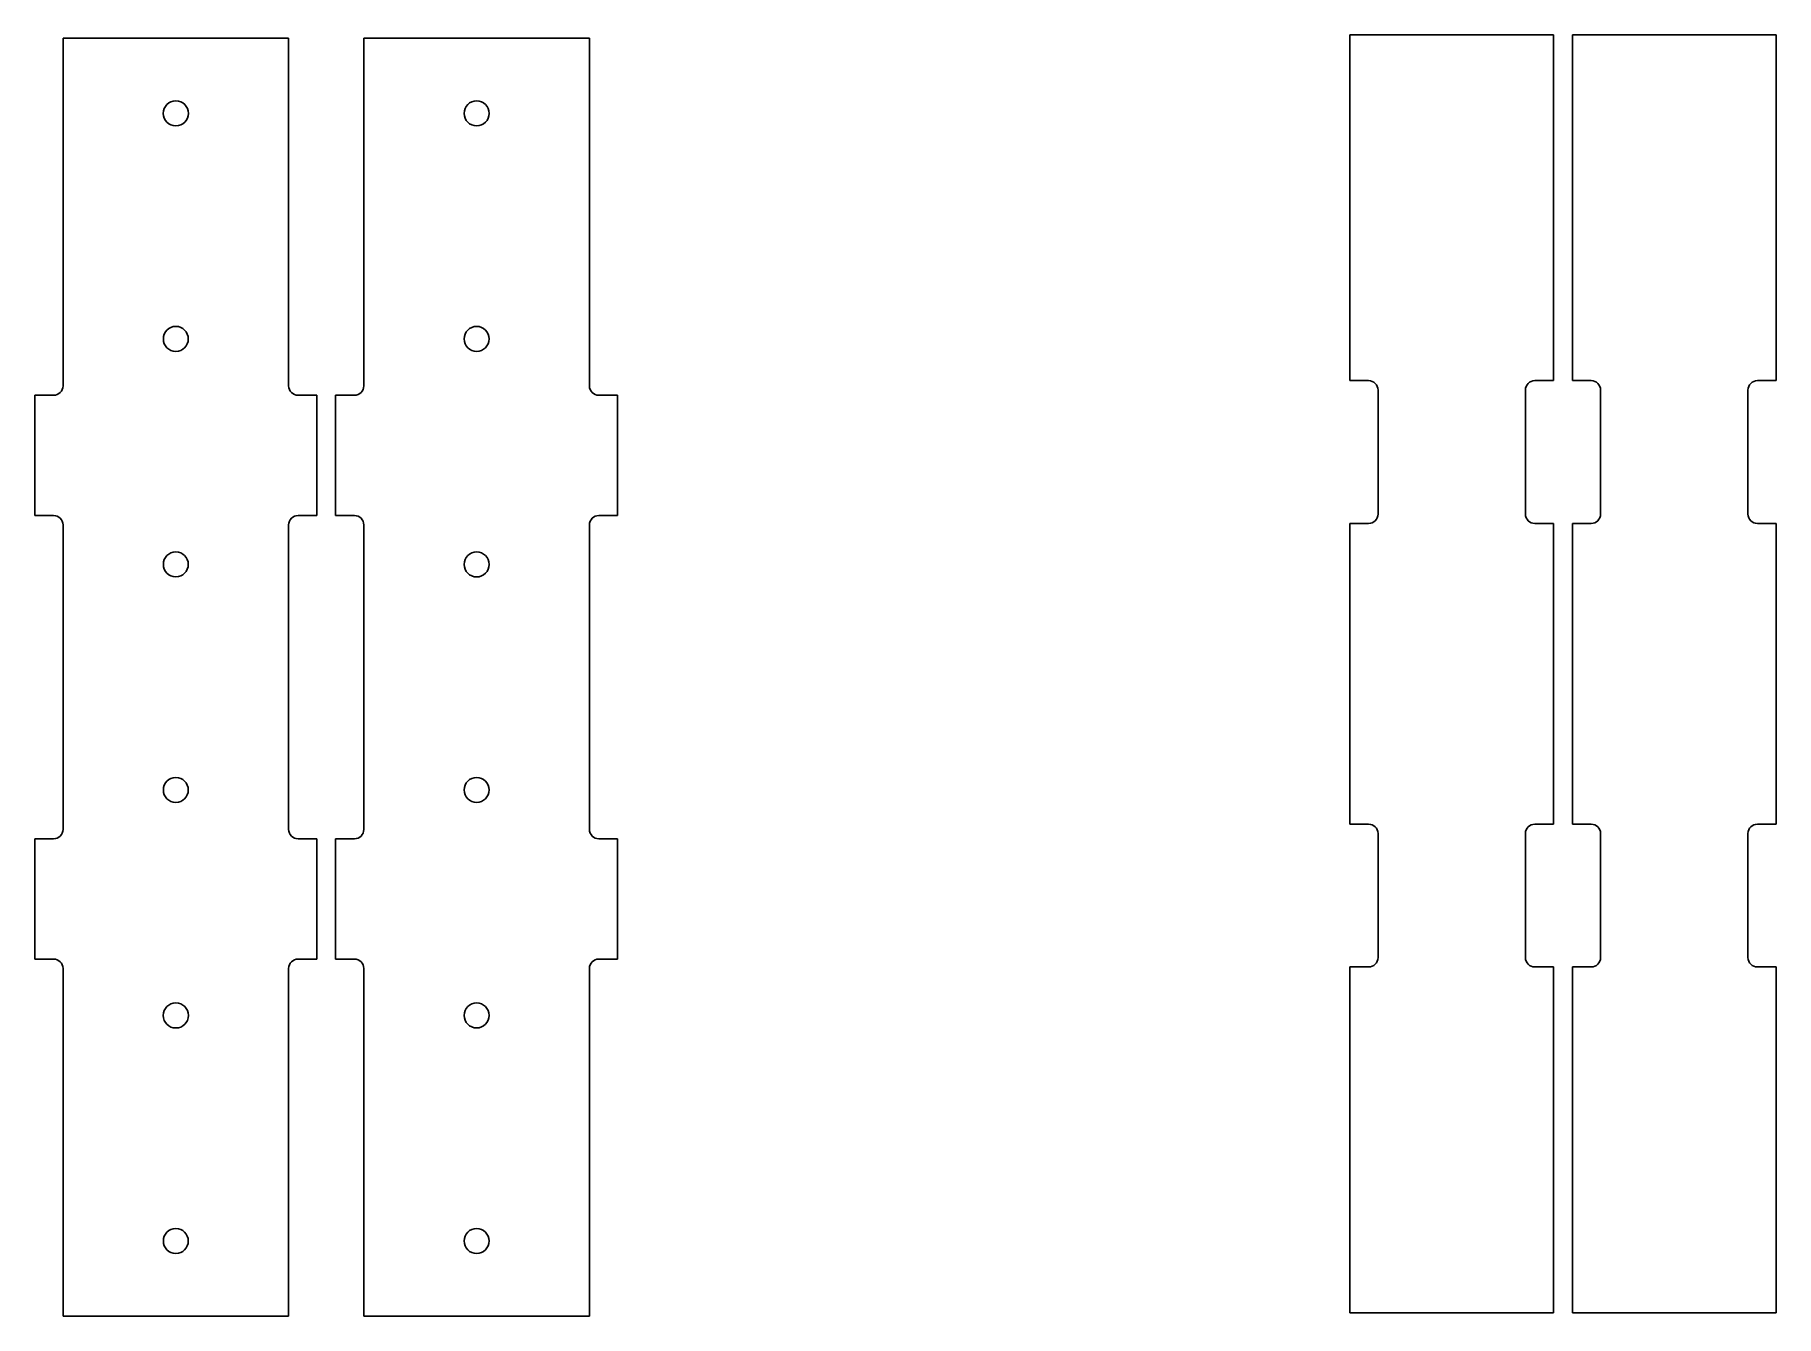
# Model space of a CAD drawing. Extents: x -420 to 2454, y -295 to 739.
# Drawn here: x 492.47 to 538.79, y -286.08 to -251.99 of the extents above; entities that cross this region are included whole.
import ezdxf

# ---------------------------------------------------------------- set-up
doc = ezdxf.new("R2010")
doc.units = 0
doc.layers.get('0').update_dxf_attribs({"linetype": 'CONTINUOUS'})
doc.layers.add('DRILLING', color=3, linetype='CONTINUOUS')

msp = doc.modelspace()

# ---------------------------------------------------------------- linework, layer by layer
for p, q in [((493.224, -261.333), (493.224, -252.083)), ((493.224, -252.083), (499.224, -252.083)), ((499.224, -252.083), (499.224, -261.333)), ((501.224, -261.333), (501.224, -252.083)), ((501.224, -252.083), (507.224, -252.083)), ((507.224, -252.083), (507.224, -261.333)), ((527.447, -251.993), (532.867, -251.993)), ((527.447, -261.193), (527.447, -251.993)), ((532.867, -251.993), (532.867, -261.193)), ((533.367, -251.993), (538.787, -251.993)), ((533.367, -261.193), (533.367, -251.993)), ((538.787, -251.993), (538.787, -261.193)), ((527.947, -261.193), (527.447, -261.193)), ((532.867, -261.193), (532.367, -261.193)), ((533.867, -261.193), (533.367, -261.193)), ((538.787, -261.193), (538.287, -261.193)), ((492.474, -264.783), (492.474, -261.583)), ((492.474, -261.583), (492.974, -261.583)), ((499.474, -261.583), (499.974, -261.583)), ((499.974, -261.583), (499.974, -264.783)), ((500.474, -264.783), (500.474, -261.583)), ((500.474, -261.583), (500.974, -261.583)), ((507.474, -261.583), (507.974, -261.583)), ((507.974, -261.583), (507.974, -264.783)), ((528.197, -264.743), (528.197, -261.443)), ((532.117, -261.443), (532.117, -264.743)), ((534.117, -264.743), (534.117, -261.443)), ((538.037, -261.443), (538.037, -264.743)), ((492.974, -264.783), (492.474, -264.783)), ((499.974, -264.783), (499.474, -264.783)), ((500.974, -264.783), (500.474, -264.783)), ((507.974, -264.783), (507.474, -264.783)), ((493.224, -273.133), (493.224, -265.033)), ((499.224, -265.033), (499.224, -273.133)), ((501.224, -273.133), (501.224, -265.033)), ((507.224, -265.033), (507.224, -273.133)), ((527.447, -272.993), (527.447, -264.993)), ((527.447, -264.993), (527.947, -264.993)), ((532.367, -264.993), (532.867, -264.993)), ((532.867, -264.993), (532.867, -272.993)), ((533.367, -272.993), (533.367, -264.993)), ((533.367, -264.993), (533.867, -264.993)), ((538.287, -264.993), (538.787, -264.993)), ((538.787, -264.993), (538.787, -272.993)), ((527.947, -272.993), (527.447, -272.993)), ((528.197, -276.543), (528.197, -273.243)), ((532.117, -273.243), (532.117, -276.543)), ((532.867, -272.993), (532.367, -272.993)), ((533.867, -272.993), (533.367, -272.993)), ((534.117, -276.543), (534.117, -273.243)), ((538.037, -273.243), (538.037, -276.543)), ((538.787, -272.993), (538.287, -272.993)), ((492.474, -276.583), (492.474, -273.383)), ((492.474, -273.383), (492.974, -273.383)), ((499.474, -273.383), (499.974, -273.383)), ((499.974, -273.383), (499.974, -276.583)), ((500.474, -276.583), (500.474, -273.383)), ((500.474, -273.383), (500.974, -273.383)), ((507.474, -273.383), (507.974, -273.383)), ((507.974, -273.383), (507.974, -276.583)), ((492.974, -276.583), (492.474, -276.583)), ((493.224, -286.083), (493.224, -276.833)), ((499.224, -276.833), (499.224, -286.083)), ((499.974, -276.583), (499.474, -276.583)), ((500.974, -276.583), (500.474, -276.583)), ((501.224, -286.083), (501.224, -276.833)), ((507.224, -276.833), (507.224, -286.083)), ((507.974, -276.583), (507.474, -276.583)), ((527.447, -285.993), (527.447, -276.793)), ((527.447, -276.793), (527.947, -276.793)), ((532.367, -276.793), (532.867, -276.793)), ((532.867, -276.793), (532.867, -285.993)), ((533.367, -285.993), (533.367, -276.793)), ((533.367, -276.793), (533.867, -276.793)), ((538.287, -276.793), (538.787, -276.793)), ((538.787, -276.793), (538.787, -285.993)), ((499.224, -286.083), (493.224, -286.083)), ((507.224, -286.083), (501.224, -286.083)), ((532.867, -285.993), (527.447, -285.993)), ((538.787, -285.993), (533.367, -285.993))]:
    msp.add_line(p, q)
for centre, start, end in [((527.947, -261.443), 360, 90), ((532.367, -261.443), 90, 180), ((533.867, -261.443), 360, 90), ((538.287, -261.443), 90, 180), ((492.974, -261.333), 270, 360), ((499.474, -261.333), 180, 270), ((500.974, -261.333), 270, 360), ((507.474, -261.333), 180, 270), ((492.974, -265.033), 0, 90), ((499.474, -265.033), 90, 180), ((500.974, -265.033), 0, 90), ((507.474, -265.033), 90, 180), ((527.947, -264.743), 270, 360), ((532.367, -264.743), 180, 270), ((533.867, -264.743), 270, 0), ((538.287, -264.743), 180, 270), ((492.974, -273.133), 270, 360), ((499.474, -273.133), 180, 270), ((500.974, -273.133), 270, 360), ((507.474, -273.133), 180, 270), ((527.947, -273.243), 360, 90), ((532.367, -273.243), 90, 180), ((533.867, -273.243), 360, 90), ((538.287, -273.243), 90, 180), ((492.974, -276.833), 0, 90), ((499.474, -276.833), 90, 180), ((500.974, -276.833), 0, 90), ((507.474, -276.833), 90, 180), ((527.947, -276.543), 270, 360), ((532.367, -276.543), 180, 270), ((533.867, -276.543), 270, 360), ((538.287, -276.543), 180, 270)]:
    msp.add_arc(centre, 0.25, start, end)
at = {"layer": 'DRILLING'}
for centre, radius in [((496.224, -254.083), 0.333), ((504.224, -254.083), 0.333), ((496.224, -260.083), 0.332), ((504.224, -260.083), 0.332), ((496.224, -266.083), 0.332), ((504.224, -266.083), 0.333), ((496.224, -272.083), 0.332), ((504.224, -272.083), 0.332), ((496.224, -278.083), 0.333), ((504.224, -278.083), 0.332), ((496.224, -284.083), 0.332), ((504.224, -284.083), 0.332)]:
    msp.add_circle(centre, radius, dxfattribs=at)

doc.saveas('drawing.dxf')
